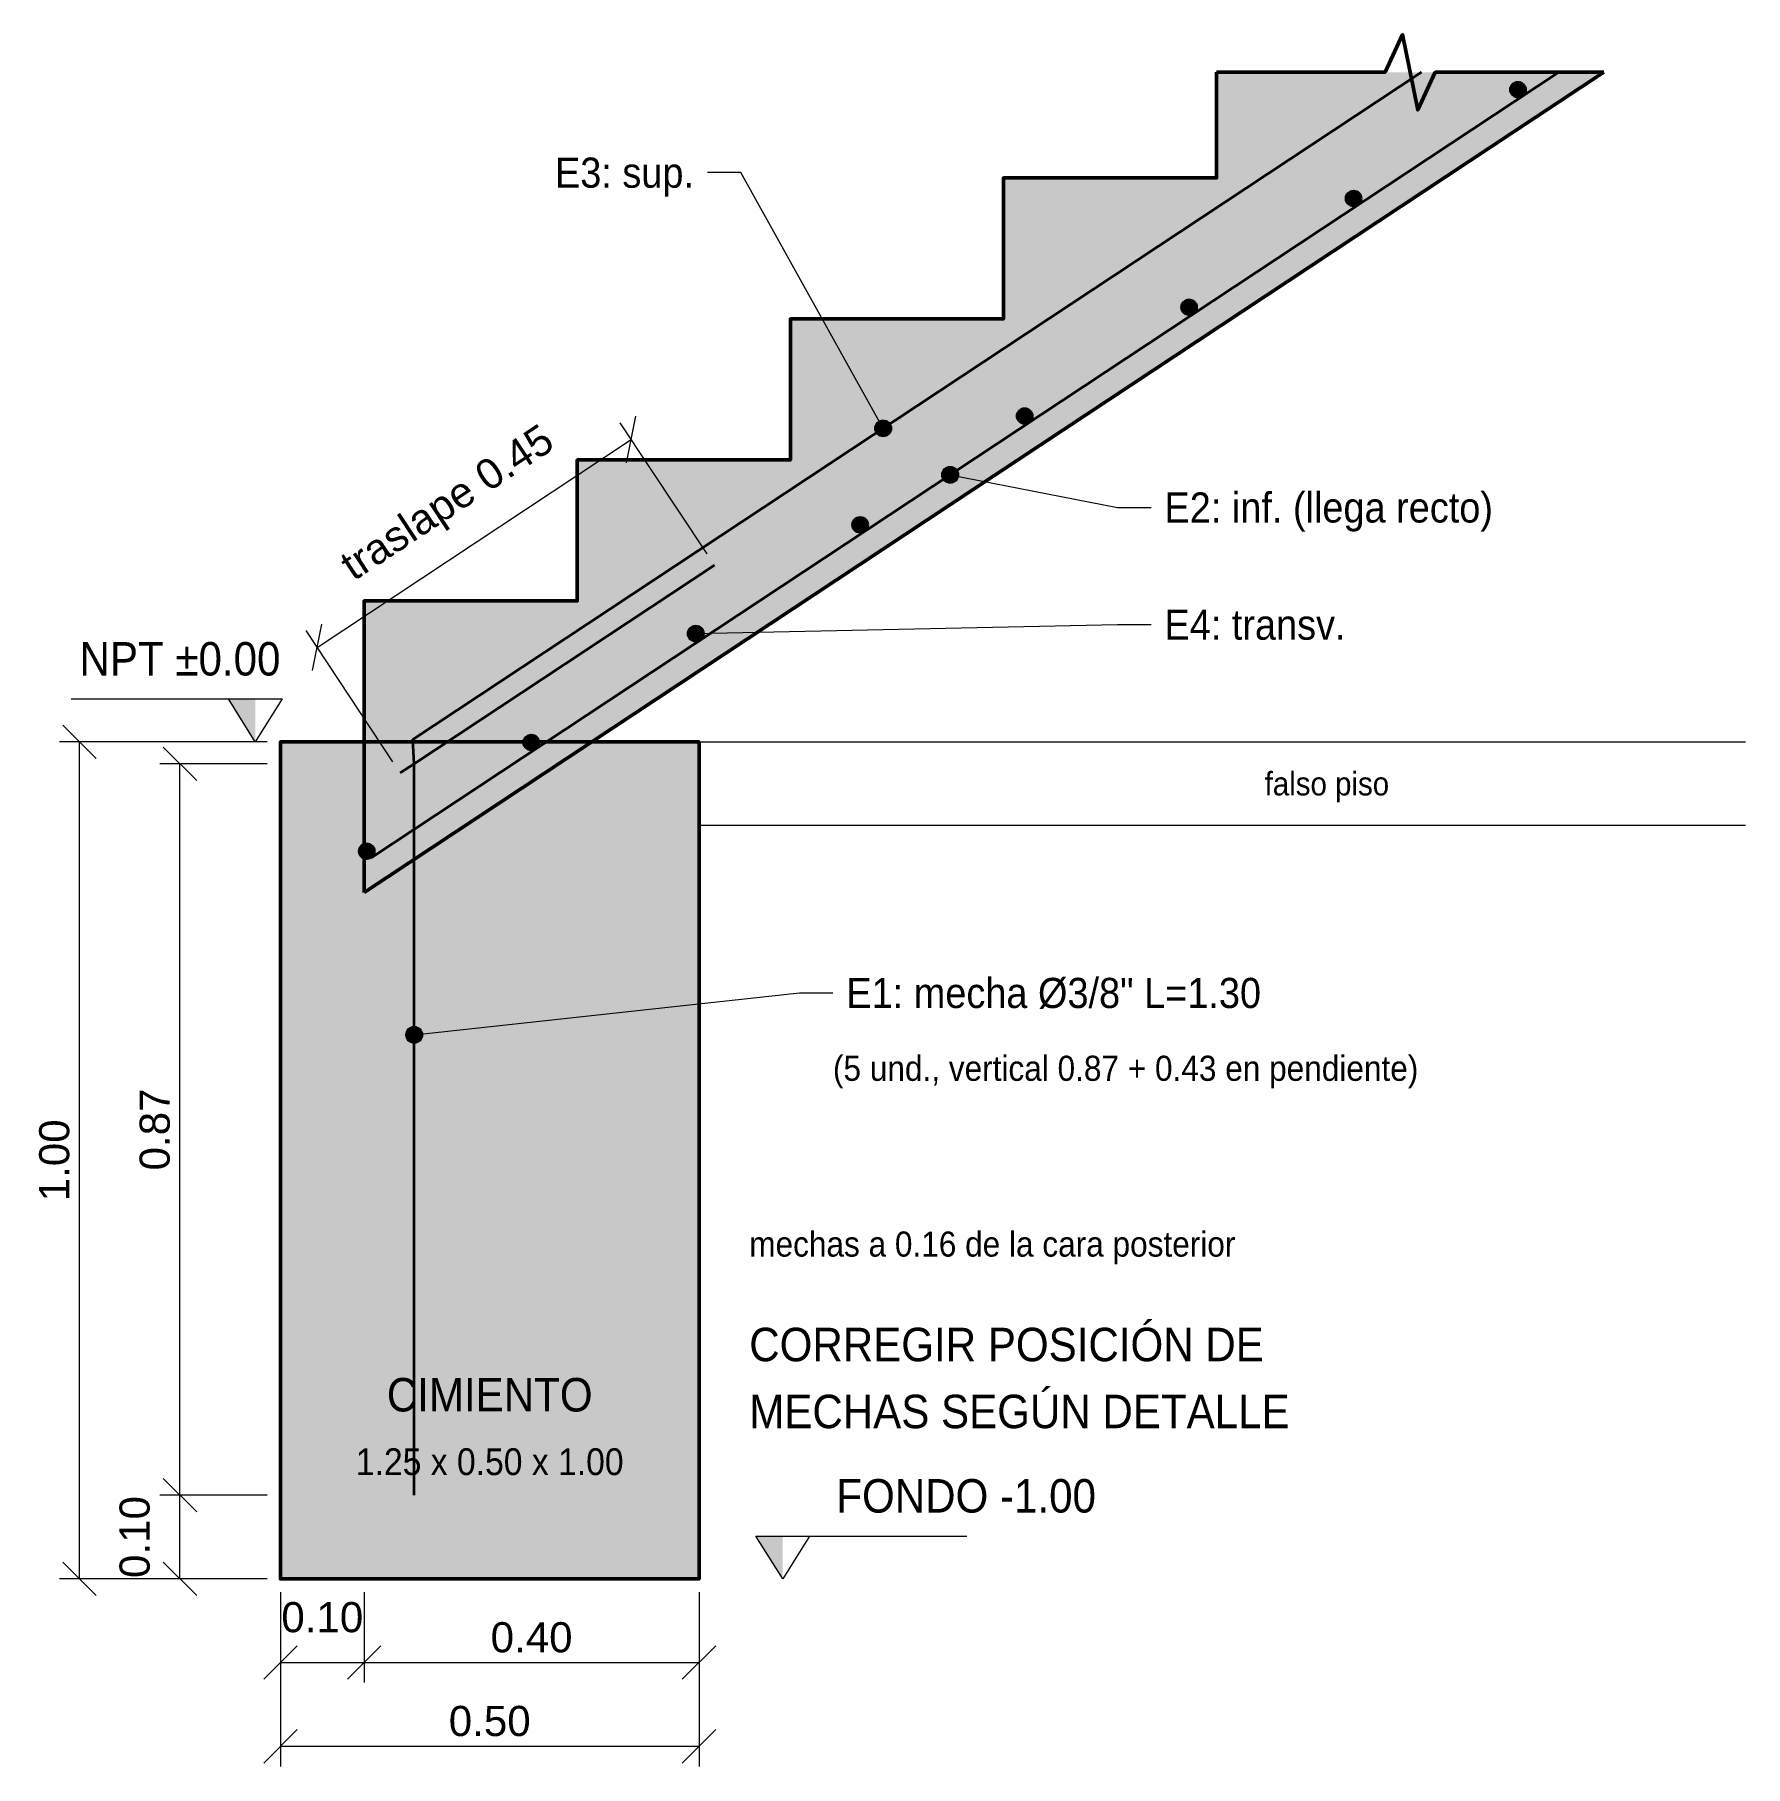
# Model space of a CAD drawing. Header units: metres. Extents: x 0 to 11, y -1 to 140.
# Drawn here: x 5.706 to 7.75, y 108.776 to 110.845 of the extents above; entities that cross this region are included whole.
import ezdxf
from ezdxf.enums import TextEntityAlignment as Align

# ---------------------------------------------------------------- set-up
doc = ezdxf.new("R2010")
doc.units = ezdxf.units.M
for name, color, linetype, lineweight in [('E-ACERO', 1, 'Continuous', 35), ('E-ACERO-TXT', 7, 'Continuous', 18), ('E-CORTE', 7, 'Continuous', 50), ('E-CORTE-ACH', 254, 'Continuous', 0), ('E-COTA', 7, 'Continuous', 13), ('E-NIVEL', 7, 'Continuous', 18), ('E-PROYECCION', 8, 'Continuous', 18), ('E-TEXTO', 7, 'Continuous', 18), ('E-TITULO', 7, 'Continuous', 35)]:
    doc.layers.add(name, color=color, linetype=linetype, lineweight=lineweight)
doc.styles.add('ARIAL', font='arial.ttf')
doc.dimstyles.new('COTA20', dxfattribs={"dimtxt": 0.036, "dimasz": 0.024, "dimexe": 0.024, "dimexo": 0.016, "dimgap": 0.012, "dimtad": 1, "dimzin": 0, "dimdsep": 46, "dimtxsty": 'ARIAL', "dimtsz": 0.02, "dimcen": 2.5, "dimclrd": 7, "dimclre": 7, "dimclrt": 7, "dimazin": 3, "dimtfac": 1, "dimtmove": 2, "dimatfit": 3, "dimlwd": 13, "dimlwe": 13})

msp = doc.modelspace()

# ---------------------------------------------------------------- texts
at = {"layer": 'E-ACERO-TXT', "style": 'ARIAL', "width": 0.9}
msp.add_text('E3: sup.', height=0.036, dxfattribs=at).set_placement((6.494, 110.68), align=Align.MIDDLE_RIGHT)
for s, height, p in [('E2: inf. (llega recto)', 0.036, (7.056, 110.28)), ('E4: transv.', 0.036, (7.056, 110.14)), ('E1: mecha Ø3/8" L=1.30', 0.036, (6.676, 109.7)), ('(5 und., vertical 0.87 + 0.43 en pendiente)', 0.03, (6.66, 109.61)), ('mechas a 0.16 de la cara posterior', 0.03, (6.56, 109.4))]:
    msp.add_text(s, height=height, dxfattribs=at).set_placement(p, align=Align.MIDDLE_LEFT)
at = {"layer": 'E-NIVEL', "style": 'ARIAL', "width": 0.9}
for s, p in [('NPT ±0.00', (5.76, 110.0672)), ('FONDO -1.00', (6.664, 109.0672))]:
    msp.add_text(s, height=0.04, dxfattribs=at).set_placement(p, align=Align.BOTTOM_LEFT)
at = {"layer": 'E-TEXTO', "style": 'ARIAL', "width": 0.9}
for s, height, p in [('falso piso', 0.028, (7.25, 109.95)), ('1.25 x 0.50 x 1.00', 0.032, (6.25, 109.14))]:
    msp.add_text(s, height=height, dxfattribs=at).set_placement(p, align=Align.MIDDLE_CENTER)
at = {"layer": 'E-TITULO', "style": 'ARIAL', "width": 0.9}
for s, p in [('CORREGIR POSICIÓN DE', (6.56, 109.28)), ('MECHAS SEGÚN DETALLE', (6.56, 109.2))]:
    msp.add_text(s, height=0.04, dxfattribs=at).set_placement(p, align=Align.MIDDLE_LEFT)
msp.add_text('CIMIENTO', height=0.04, dxfattribs=at).set_placement((6.25, 109.22), align=Align.MIDDLE_CENTER)

# ---------------------------------------------------------------- dimensions: what is measured, and where the dimension line sits
at = {"layer": 'E-COTA'}
msp.add_linear_dim(base=(6.0438, 110.1129), p1=(6.1431, 109.9628), p2=(6.5184, 110.2111), angle=33.4908, text='traslape 0.45', dimstyle='COTA20', override={"dimdec": 2}, dxfattribs=at).render()
for base, p1, p2 in [((5.76, 109), (6, 109), (6, 110)), ((5.88, 109.1), (6, 109.1), (6, 109.9738)), ((5.88, 109), (6, 109), (6, 109.1))]:
    msp.add_linear_dim(base=base, p1=p1, p2=p2, angle=90, dimstyle='COTA20', override={"dimdec": 2}, dxfattribs=at).render()
for base, p1, p2 in [((6, 108.9), (6, 109), (6.1, 109)), ((6, 108.8), (6, 109), (6.5, 109)), ((6.1, 108.9), (6.1, 109), (6.5, 109))]:
    msp.add_linear_dim(base=base, p1=p1, p2=p2, dimstyle='COTA20', override={"dimdec": 2}, dxfattribs=at).render()

# ---------------------------------------------------------------- hatches: boundary and pattern name
at = {"layer": 'E-ACERO'}
h = msp.add_hatch(color=256, dxfattribs=at)
edge = h.paths.add_edge_path()
edge.add_arc((7.4783, 110.7792), 0.009, 0, 360)
h = msp.add_hatch(color=256, dxfattribs=at)
edge = h.paths.add_edge_path()
edge.add_arc((7.2819, 110.6492), 0.009, 0, 360)
h = msp.add_hatch(color=256, dxfattribs=at)
edge = h.paths.add_edge_path()
edge.add_arc((7.0854, 110.5192), 0.009, 0, 360)
h = msp.add_hatch(color=256, dxfattribs=at)
edge = h.paths.add_edge_path()
edge.add_arc((6.889, 110.3893), 0.009, 0, 360)
h = msp.add_hatch(color=256, dxfattribs=at)
edge = h.paths.add_edge_path()
edge.add_arc((6.6925, 110.2593), 0.009, 0, 360)
h = msp.add_hatch(color=256, dxfattribs=at)
edge = h.paths.add_edge_path()
edge.add_arc((6.4961, 110.1293), 0.009, 0, 360)
h = msp.add_hatch(color=256, dxfattribs=at)
edge = h.paths.add_edge_path()
edge.add_arc((6.2996, 109.9993), 0.009, 0, 360)
h = msp.add_hatch(color=256, dxfattribs=at)
edge = h.paths.add_edge_path()
edge.add_arc((6.1031, 109.8693), 0.009, 0, 360)
at = {"layer": 'E-ACERO-TXT'}
h = msp.add_hatch(color=256, dxfattribs=at)
edge = h.paths.add_edge_path()
edge.add_arc((6.72, 110.3745), 0.01, 0, 360)
h = msp.add_hatch(color=256, dxfattribs=at)
edge = h.paths.add_edge_path()
edge.add_arc((6.8, 110.319), 0.01, 0, 360)
h = msp.add_hatch(color=256, dxfattribs=at)
edge = h.paths.add_edge_path()
edge.add_arc((6.4961, 110.1293), 0.01, 0, 360)
h = msp.add_hatch(color=256, dxfattribs=at)
edge = h.paths.add_edge_path()
edge.add_arc((6.1598, 109.65), 0.01, 0, 360)
at = {"layer": 'E-CORTE-ACH'}
for points in [[(6.1, 109.8201), (6.1, 110.1684), (6.3545, 110.1684), (6.3545, 110.3368), (6.6091, 110.3368), (6.6091, 110.5053), (6.8636, 110.5053), (6.8636, 110.6737), (7.1182, 110.6737), (7.1182, 110.8), (7.5809, 110.8)], [(6, 109.5), (6, 110), (6.25, 110), (6.5, 110), (6.5, 109.5), (6.5, 109), (6.25, 109), (6, 109)]]:
    msp.add_hatch(color=256, dxfattribs=at).paths.add_polyline_path(points)
at = {"layer": 'E-NIVEL'}
for points in [[(5.97, 110), (5.938, 110.0512), (5.97, 110.0512)], [(6.6, 109), (6.568, 109.0512), (6.6, 109.0512)]]:
    msp.add_hatch(color=7, dxfattribs=at).paths.add_polyline_path(points)

# ---------------------------------------------------------------- linework, layer by layer
at = {"layer": 'E-ACERO'}
for points in [[(6.1084, 109.8614), (7.527, 110.8)], [(6.1431, 109.9628), (6.1597, 109.9738), (6.1583, 110.0029), (7.363, 110.8)], [(6.1598, 109.1), (6.1598, 109.9738), (6.5184, 110.2111)]]:
    msp.add_lwpolyline(points, dxfattribs=at)
for centre in [(7.4783, 110.7792), (7.2819, 110.6492), (7.0854, 110.5192), (6.889, 110.3893), (6.6925, 110.2593), (6.4961, 110.1293), (6.2996, 109.9993), (6.1031, 109.8693)]:
    msp.add_circle(centre, 0.009, dxfattribs=at)
at = {"layer": 'E-ACERO-TXT'}
for points in [[(6.72, 110.3745), (6.55, 110.68), (6.51, 110.68)], [(6.8, 110.319), (7, 110.28), (7.04, 110.28)], [(6.4961, 110.1293), (7, 110.14), (7.04, 110.14)], [(6.1598, 109.65), (6.62, 109.7), (6.66, 109.7)]]:
    msp.add_lwpolyline(points, dxfattribs=at)
for centre in [(6.72, 110.3745), (6.8, 110.319), (6.4961, 110.1293), (6.1598, 109.65)]:
    msp.add_circle(centre, 0.01, dxfattribs=at)
at = {"layer": 'E-CORTE'}
for points in [[(7.1182, 110.7999), (7.3195, 110.7999), (7.3405, 110.8449), (7.3585, 110.7549), (7.3795, 110.7999), (7.5808, 110.7999)], [(6.1, 109.8201), (6.1, 110.1684), (6.3545, 110.1684), (6.3545, 110.3368), (6.6091, 110.3368), (6.6091, 110.5053), (6.8636, 110.5053), (6.8636, 110.6737), (7.1182, 110.6737), (7.1182, 110.7999)], [(7.5808, 110.7999), (6.1, 109.8201)], [(6, 109.5), (6, 110), (6.25, 110), (6.5, 110), (6.5, 109.5), (6.5, 109), (6.25, 109), (6, 109), (6, 109.5)]]:
    msp.add_lwpolyline(points, dxfattribs=at)
at = {"layer": 'E-NIVEL'}
for p, q in [((5.75, 110.0512), (6.002, 110.0512)), ((6.568, 109.0512), (6.82, 109.0512))]:
    msp.add_line(p, q, dxfattribs=at)
for points in [[(5.97, 110), (5.938, 110.0512), (6.002, 110.0512)], [(6.6, 109), (6.568, 109.0512), (6.632, 109.0512)]]:
    msp.add_lwpolyline(points, close=True, dxfattribs=at)
at = {"layer": 'E-PROYECCION'}
for points in [[(6.5, 109.9), (6.5, 110), (7.7499, 110)], [(7.7499, 109.9), (6.5, 109.9)]]:
    msp.add_lwpolyline(points, dxfattribs=at)

msp.set_redraw_order([(e.dxf.handle, doc.entitydb.next_handle()) for e in msp.query("TEXT MTEXT ATTDEF DIMENSION ARC_DIMENSION")])  # texts and dimensions are drawn at this point

doc.saveas('drawing.dxf')
